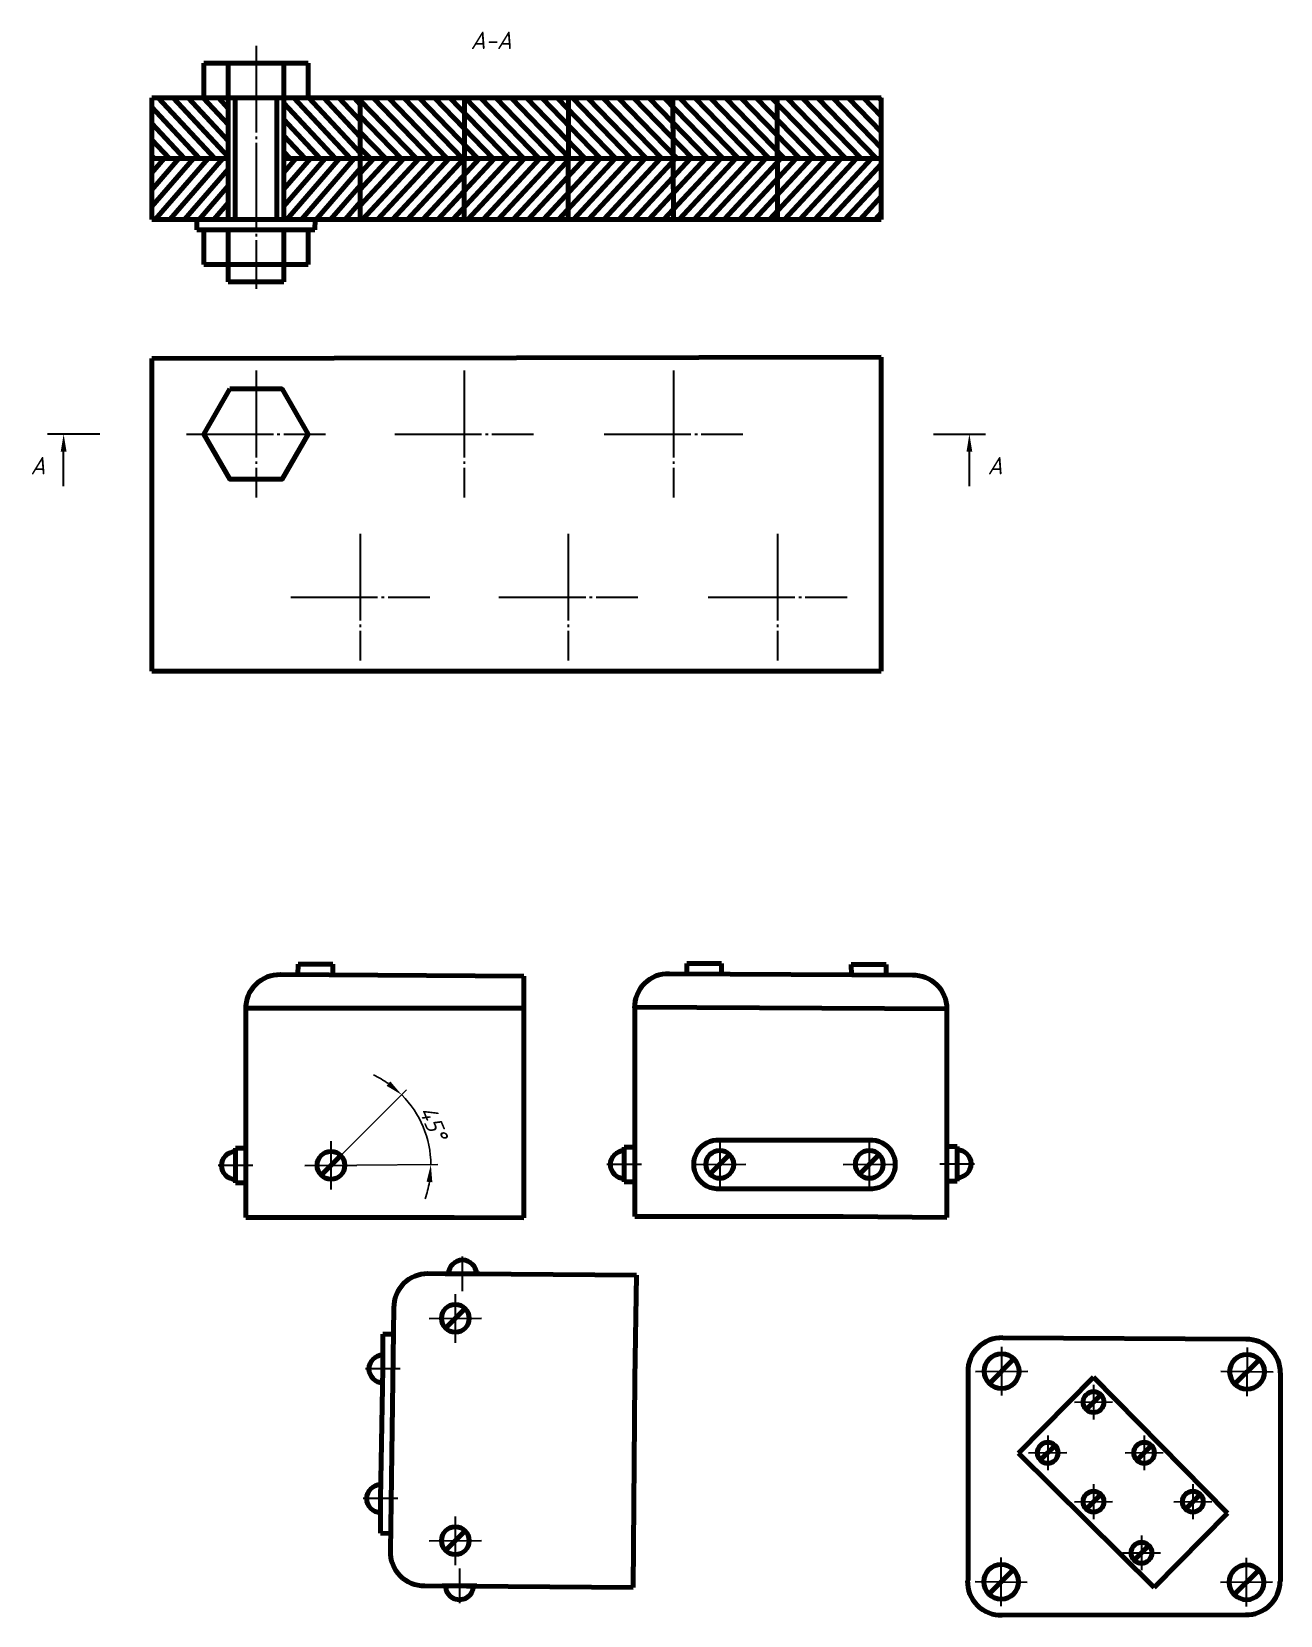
# Model space of a CAD drawing. Header units: millimetres. Extents: x 1399 to 4848, y 1458 to 2650.
# Drawn here: x 4488.8 to 4848.3, y 2149 to 2604.8 of the extents above; entities that cross this region are included whole.
import ezdxf

# ---------------------------------------------------------------- set-up
doc = ezdxf.new("R2010")
doc.units = ezdxf.units.MM
doc.linetypes.add('JIS_08_25', pattern=[28, 25, -1.125, 0.75, -1.125])
for name, color, linetype, lineweight in [('Осевые линии', 140, 'JIS_08_25', 30), ('Основные линии', 10, 'Continuous', 70), ('Размеры', 7, 'Continuous', 30)]:
    doc.layers.add(name, color=color, linetype=linetype, lineweight=lineweight)
doc.styles.add('ГОСТ-5', font='', dxfattribs={"oblique": 15, "height": 5})
doc.styles.get('ГОСТ-5').set_extended_font_data('GOST Common')
doc.dimstyles.new('ГОСТ-5', dxfattribs={"dimtxt": 5, "dimasz": 5, "dimexe": 2, "dimexo": 0, "dimtad": 1, "dimtoh": 1, "dimdec": 0, "dimtxsty": 'ГОСТ-5', "dimcen": 2.5, "dimadec": 0, "dimazin": 0, "dimtfac": 1, "dimtdec": 0, "dimtmove": 0, "dimatfit": 3, "dimfxl": 1, "dimarcsym": 0})

msp = doc.modelspace()

# ---------------------------------------------------------------- texts
at = {"layer": 'Размеры', "char_height": 5, "style": 'ГОСТ-5'}
for s, insert, width, attachment_point in [('А-А', (4615.17, 2604.81), 36.0675, 1), ('А', (4488.45, 2482.38), 7.4001, 1), ('А', (4768.28, 2482.38), 7.4001, 3)]:
    msp.add_mtext(s, dxfattribs=dict(at, insert=insert, width=width, attachment_point=attachment_point))

# ---------------------------------------------------------------- blocks, each defined once
blk = doc.blocks.new('*D49')
at = {"layer": 'Defpoints', "color": 0, "transparency": 16777216}
for p in [(4602.69, 2286.03), (4577.78, 2281.31), (4567.44, 2278.44), (4572.11, 2275.66), (4582.44, 2278.54)]:
    blk.add_point(p, dxfattribs=at)
at = {"layer": 'Основные линии', "color": 0, "lineweight": -2, "transparency": 16777216}
for p, q in [((4577.78, 2281.31), (4596.74, 2300.19)), ((4582.44, 2278.54), (4605.7, 2278.69))]:
    blk.add_line(p, q, dxfattribs=at)
for start, end in [(54.8582, 64.8316), (0.3812, 44.8848), (340.4344, 350.4078)]:
    blk.add_arc((4574.94, 2278.49), 28.76, start, end, dxfattribs=at)
at = {"layer": 'Основные линии', "color": 0, "transparency": 16777216}
for points in [[(4592.03, 2302.64), (4590.96, 2301.37), (4595.32, 2298.78)], [(4602.47, 2273.76), (4604.13, 2273.63), (4603.7, 2278.68)]]:
    blk.add_solid(points, dxfattribs=at)
at = {"layer": 'Основные линии', "color": 0, "transparency": 16777216, "insert": (4604.37, 2290.76), "char_height": 5, "attachment_point": 5, "rotation": 292.633, "style": 'ГОСТ-5'}
blk.add_mtext('45°', dxfattribs=at)

# ---------------------------------------------------------------- dimensions: what is measured, and where the dimension line sits
at = {"layer": 'Основные линии'}
dim = msp.add_angular_dim_2l(base=(4602.69, 2286.03), line1=((4567.44, 2278.44), (4582.44, 2278.54)), line2=((4572.11, 2275.66), (4577.78, 2281.31)), dimstyle='ГОСТ-5', override={"dimscale": 0}, dxfattribs=at)
dim.commit()
dim.dimension.update_dxf_attribs({"geometry": '*D49', "text_midpoint": (4604.37, 2290.76)})

# ---------------------------------------------------------------- hatches: boundary and pattern name
at = {"layer": 'Основные линии'}
h = msp.add_hatch(dxfattribs=at)
h.set_pattern_fill('ANSI31', color=256, angle=88)
h.set_pattern_definition([(133, (803.3215, 22.093), (-2.322048, -2.1653448), [])])
h.paths.add_polyline_path([(4545.37, 2585.77), (4538.37, 2585.77), (4523.37, 2585.77), (4523.37, 2568.27), (4545.37, 2568.27)])
h.paths.add_polyline_path([(4583.37, 2568.27), (4583.37, 2585.77), (4568.37, 2585.77), (4561.37, 2585.77), (4561.37, 2568.27)])
h = msp.add_hatch(dxfattribs=at)
h.set_pattern_fill('ANSI31', color=256, angle=89)
h.paths.add_polyline_path([(4613.37, 2585.77), (4583.37, 2585.77), (4583.37, 2568.27), (4613.35, 2568.27)])
h.paths.add_polyline_path([(4643.37, 2585.77), (4613.37, 2585.77), (4613.35, 2568.27), (4643.32, 2568.27)])
h.paths.add_polyline_path([(4673.37, 2585.77), (4643.37, 2585.77), (4643.32, 2568.27), (4673.46, 2568.27)])
h.paths.add_polyline_path([(4703.37, 2585.77), (4673.37, 2585.77), (4673.46, 2568.27), (4703.44, 2568.27)])
h.paths.add_polyline_path([(4733.37, 2585.77), (4703.37, 2585.77), (4703.44, 2568.27), (4733.37, 2568.27)])
h = msp.add_hatch(dxfattribs=at)
h.set_pattern_fill('ANSI31', color=256, angle=4)
h.set_pattern_definition([(49, (803.3215, 22.093), (-2.396203, 2.0829874), [])])
h.paths.add_polyline_path([(4545.37, 2568.27), (4523.37, 2568.27), (4523.37, 2550.77), (4545.37, 2550.77)])
h.paths.add_polyline_path([(4583.37, 2550.77), (4583.37, 2568.27), (4561.37, 2568.27), (4561.37, 2550.77)])
h = msp.add_hatch(dxfattribs=at)
h.set_pattern_fill('ANSI31', color=256, angle=182)
h.paths.add_polyline_path([(4613.35, 2568.27), (4583.37, 2568.27), (4583.37, 2550.77), (4613.34, 2550.77)])
h.paths.add_polyline_path([(4643.32, 2568.27), (4613.35, 2568.27), (4613.34, 2550.77), (4643.28, 2550.77)])
h.paths.add_polyline_path([(4673.46, 2568.27), (4643.32, 2568.27), (4643.28, 2550.77), (4673.56, 2550.77)])
h.paths.add_polyline_path([(4703.44, 2568.27), (4673.46, 2568.27), (4673.56, 2550.77), (4703.51, 2550.77)])
h.paths.add_polyline_path([(4733.37, 2568.27), (4703.44, 2568.27), (4703.51, 2550.77), (4733.37, 2550.77)])

# ---------------------------------------------------------------- linework, layer by layer
at = {"layer": 'Осевые линии'}
for p, q in [((4553.37, 2600.77), (4553.37, 2530.77)), ((4553.37, 2507.25), (4553.37, 2470.69)), ((4613.3, 2507.25), (4613.3, 2470.69)), ((4673.56, 2507.25), (4673.56, 2470.69)), ((4533.37, 2488.97), (4573.37, 2488.97)), ((4593.3, 2488.97), (4633.3, 2488.97)), ((4653.56, 2488.97), (4693.56, 2488.97)), ((4583.37, 2460.31), (4583.37, 2423.76)), ((4643.28, 2460.31), (4643.28, 2423.76)), ((4703.51, 2460.31), (4703.51, 2423.76)), ((4563.37, 2442.04), (4603.37, 2442.04)), ((4623.28, 2442.04), (4663.28, 2442.04)), ((4683.51, 2442.04), (4723.51, 2442.04)), ((4574.94, 2285.49), (4574.94, 2271.49)), ((4686.88, 2285.76), (4686.88, 2271.76)), ((4729.92, 2285.76), (4729.92, 2271.76)), ((4552.44, 2278.44), (4542.44, 2278.44)), ((4567.44, 2278.44), (4582.44, 2278.54)), ((4664.38, 2278.71), (4654.38, 2278.71)), ((4679.38, 2278.71), (4694.38, 2278.81)), ((4722.42, 2278.71), (4737.42, 2278.81)), ((4750.22, 2278.9), (4760.22, 2278.96)), ((4612.8, 2242.24), (4612.81, 2252.24)), ((4610.75, 2241.44), (4610.75, 2227.44)), ((4603.25, 2234.39), (4618.25, 2234.49)), ((4768.03, 2226.23), (4768.03, 2212.23)), ((4838.7, 2226.06), (4838.64, 2212.06)), ((4594.89, 2219.9), (4584.89, 2219.9)), ((4760.53, 2219.18), (4775.53, 2219.28)), ((4846.17, 2218.98), (4831.17, 2219.15)), ((4794.48, 2215.34), (4794.48, 2205.34)), ((4788.98, 2210.31), (4799.98, 2210.38)), ((4781.29, 2200.74), (4781.29, 2190.74)), ((4809.04, 2200.74), (4809.04, 2190.74)), ((4775.79, 2195.7), (4786.79, 2195.78)), ((4803.54, 2195.7), (4814.54, 2195.78)), ((4794.48, 2186.67), (4794.48, 2176.67)), ((4823.06, 2186.67), (4823.06, 2176.67)), ((4594.24, 2182.56), (4584.24, 2182.56)), ((4788.98, 2181.63), (4799.98, 2181.7)), ((4817.56, 2181.63), (4828.56, 2181.7)), ((4610.75, 2177.44), (4610.75, 2163.44)), ((4603.25, 2170.39), (4618.25, 2170.49)), ((4808.28, 2171.95), (4808.28, 2161.95)), ((4767.86, 2151.62), (4767.92, 2165.62)), ((4802.78, 2166.91), (4813.78, 2166.98)), ((4838.53, 2151.46), (4838.53, 2165.46)), ((4611.99, 2162.44), (4611.91, 2152.44)), ((4760.39, 2158.7), (4775.39, 2158.54)), ((4846.03, 2158.51), (4831.03, 2158.41))]:
    msp.add_line(p, q, dxfattribs=at)
at = {"layer": 'Основные линии'}
for p, q in [((4553.37, 2595.77), (4538.37, 2595.77)), ((4538.37, 2595.77), (4538.37, 2585.77)), ((4545.37, 2595.77), (4545.37, 2550.77)), ((4553.37, 2595.77), (4568.37, 2595.77)), ((4561.37, 2595.77), (4561.37, 2550.77)), ((4568.37, 2585.77), (4568.37, 2595.77)), ((4538.37, 2585.77), (4523.37, 2585.77)), ((4523.37, 2585.77), (4523.37, 2550.77)), ((4538.37, 2585.77), (4568.37, 2585.77)), ((4547.37, 2550.77), (4547.37, 2585.77)), ((4559.37, 2550.77), (4559.37, 2585.77)), ((4568.37, 2585.77), (4733.37, 2585.77)), ((4583.37, 2585.77), (4583.37, 2550.77)), ((4613.37, 2585.77), (4613.34, 2550.77)), ((4643.37, 2585.77), (4643.28, 2550.77)), ((4673.37, 2585.77), (4673.56, 2550.77)), ((4703.37, 2585.77), (4703.51, 2550.77)), ((4733.37, 2585.77), (4733.37, 2550.77)), ((4545.37, 2568.27), (4523.37, 2568.27)), ((4561.37, 2568.27), (4733.37, 2568.27)), ((4523.37, 2550.77), (4545.37, 2550.77)), ((4536.37, 2547.77), (4536.37, 2550.77)), ((4536.37, 2550.77), (4568.37, 2550.77)), ((4733.37, 2550.77), (4561.37, 2550.77)), ((4568.37, 2550.77), (4570.37, 2550.76)), ((4570.37, 2550.76), (4570.34, 2547.76)), ((4538.37, 2547.77), (4536.37, 2547.77)), ((4538.37, 2537.77), (4538.37, 2547.77)), ((4538.37, 2547.77), (4568.37, 2547.77)), ((4545.37, 2547.77), (4545.37, 2537.77)), ((4561.37, 2547.77), (4561.37, 2537.77)), ((4568.37, 2547.77), (4568.37, 2537.77)), ((4568.37, 2547.77), (4570.34, 2547.76)), ((4553.37, 2537.77), (4538.37, 2537.77)), ((4545.37, 2537.77), (4545.37, 2532.77)), ((4553.37, 2537.77), (4568.37, 2537.77)), ((4561.37, 2532.77), (4561.37, 2537.77)), ((4545.37, 2532.77), (4561.37, 2532.77)), ((4523.37, 2510.77), (4733.37, 2511.11)), ((4523.37, 2510.77), (4523.37, 2420.77)), ((4733.37, 2511.11), (4733.37, 2451.11)), ((4733.37, 2420.77), (4733.37, 2451.11)), ((4523.37, 2420.77), (4733.37, 2420.77)), ((4565.44, 2333.35), (4565.47, 2336.35)), ((4565.47, 2336.35), (4575.47, 2336.35)), ((4575.47, 2336.35), (4575.47, 2333.28)), ((4677.38, 2333.62), (4677.4, 2336.62)), ((4677.4, 2336.62), (4687.4, 2336.62)), ((4687.4, 2336.62), (4687.4, 2333.56)), ((4734.74, 2336.33), (4724.74, 2336.26)), ((4724.74, 2336.26), (4724.76, 2333.2)), ((4734.79, 2333.33), (4734.74, 2336.33)), ((4560.44, 2333.38), (4630.44, 2332.94)), ((4630.44, 2332.94), (4630.44, 2263.34)), ((4672.38, 2333.65), (4742.37, 2333.21)), ((4550.44, 2323.72), (4630.44, 2323.72)), ((4550.44, 2323.44), (4550.44, 2263.44)), ((4662.37, 2324), (4752.26, 2323.56)), ((4662.38, 2323.72), (4662.38, 2263.72)), ((4752.26, 2323.56), (4752.26, 2263.46)), ((4729.92, 2285.76), (4686.88, 2285.76)), ((4755.19, 2283.93), (4752.19, 2283.9)), ((4755.26, 2273.93), (4755.19, 2283.93)), ((4547.44, 2273.44), (4547.44, 2283.44)), ((4547.44, 2283.44), (4550.44, 2283.43)), ((4572.11, 2275.66), (4577.78, 2281.31)), ((4659.38, 2273.71), (4659.38, 2283.71)), ((4659.38, 2283.71), (4662.38, 2283.7)), ((4684.04, 2275.94), (4689.71, 2281.58)), ((4727.09, 2275.94), (4732.76, 2281.58)), ((4550.44, 2273.44), (4547.44, 2273.44)), ((4662.38, 2273.72), (4659.38, 2273.71)), ((4686.88, 2271.76), (4729.92, 2271.76)), ((4752.26, 2273.92), (4755.26, 2273.93)), ((4550.44, 2263.44), (4610.44, 2263.44)), ((4610.44, 2263.44), (4630.44, 2263.34)), ((4662.38, 2263.72), (4722.38, 2263.72)), ((4722.38, 2263.72), (4752.26, 2263.46)), ((4602.81, 2247.31), (4662.9, 2246.84)), ((4617.81, 2247.23), (4607.81, 2247.24)), ((4662.41, 2216.97), (4662.9, 2246.84)), ((4592.09, 2167.51), (4593.08, 2237.51)), ((4607.91, 2231.61), (4613.58, 2237.26)), ((4589.9, 2229.9), (4589.89, 2219.9)), ((4592.9, 2229.92), (4589.9, 2229.9)), ((4768.37, 2228.88), (4838.37, 2228.44)), ((4764.49, 2215.7), (4771.57, 2222.75)), ((4835.12, 2215.55), (4842.23, 2222.58)), ((4589.89, 2219.9), (4589.24, 2182.56)), ((4661.94, 2156.97), (4662.41, 2216.97)), ((4758.37, 2218.94), (4758.37, 2158.94)), ((4772.85, 2195.62), (4794.48, 2217.54)), ((4794.48, 2217.54), (4833.04, 2178.32)), ((4848.26, 2218.79), (4848.26, 2158.69)), ((4792.36, 2208.23), (4796.61, 2212.46)), ((4779.16, 2193.62), (4783.41, 2197.86)), ((4806.91, 2193.62), (4811.16, 2197.86)), ((4772.85, 2195.62), (4811.95, 2156.93)), ((4792.36, 2179.55), (4796.61, 2183.78)), ((4820.94, 2179.55), (4825.19, 2183.78)), ((4589.16, 2172.56), (4589.24, 2182.56)), ((4811.95, 2156.93), (4833.04, 2178.32)), ((4592.16, 2172.51), (4589.16, 2172.56)), ((4607.91, 2167.62), (4613.58, 2173.27)), ((4806.16, 2164.83), (4810.41, 2169.07)), ((4764.37, 2155.07), (4771.42, 2162.17)), ((4842.07, 2161.99), (4834.99, 2154.93)), ((4601.95, 2157.44), (4661.94, 2156.97)), ((4616.95, 2157.4), (4606.95, 2157.48)), ((4768.19, 2148.96), (4838.19, 2149.09))]:
    msp.add_line(p, q, dxfattribs=at)
msp.add_lwpolyline([(4545.87, 2501.96), (4538.37, 2488.97), (4545.87, 2475.98), (4560.87, 2475.98), (4568.37, 2488.97), (4560.87, 2501.96)], close=True, dxfattribs=at)
for centre, radius in [((4574.94, 2278.49), 4), ((4686.88, 2278.76), 4), ((4729.92, 2278.76), 4), ((4610.75, 2234.44), 4), ((4768.03, 2219.23), 5), ((4838.67, 2219.06), 5), ((4794.48, 2210.34), 3), ((4781.29, 2195.74), 3), ((4809.04, 2195.74), 3), ((4794.48, 2181.67), 3), ((4823.06, 2181.67), 3), ((4610.75, 2170.44), 4), ((4808.28, 2166.95), 3), ((4767.89, 2158.62), 5), ((4838.53, 2158.46), 5)]:
    msp.add_circle(centre, radius, dxfattribs=at)
for centre, radius, start, end in [((4560.1, 2323.72), 9.66, 87.9709, 181.6647), ((4672.03, 2324), 9.66, 87.9709, 181.6647), ((4742.6, 2323.56), 9.66, 0, 91.3155), ((4686.39, 2278.76), 7.02, 86.05, 273.95), ((4730.4, 2278.76), 7.02, 266.05, 93.95), ((4547.44, 2278.44), 4, 90, 270), ((4659.38, 2278.71), 4, 90, 270), ((4755.22, 2278.93), 4, 270.3904, 90.3904), ((4612.81, 2247.24), 4, 359.9415, 179.9415), ((4602.73, 2237.65), 9.66, 89.5511, 180.8666), ((4768.03, 2219.23), 9.66, 87.9709, 181.6647), ((4838.59, 2218.79), 9.66, 0, 91.3155), ((4589.89, 2219.9), 4, 90, 270), ((4589.24, 2182.56), 4, 90, 270), ((4601.74, 2167.1), 9.66, 177.522, 271.2158), ((4611.95, 2157.44), 4, 179.5511, 359.5511), ((4767.89, 2158.62), 9.66, 178.0716, 271.7654), ((4838.46, 2158.73), 9.66, 268.4209, 359.7363)]:
    msp.add_arc(centre, radius, start, end, dxfattribs=at)
at = {"layer": 'Размеры'}
for p, q in [((4508.37, 2488.97), (4493.37, 2488.96)), ((4748.37, 2488.97), (4763.37, 2488.96)), ((4497.99, 2473.96), (4497.99, 2483.96)), ((4758.74, 2473.96), (4758.74, 2483.96))]:
    msp.add_line(p, q, dxfattribs=at)
for points in [[(4498.82, 2483.96), (4497.16, 2483.96), (4497.99, 2488.96)], [(4757.91, 2483.96), (4759.57, 2483.96), (4758.74, 2488.96)]]:
    msp.add_solid(points, dxfattribs=at)

msp.set_redraw_order([(e.dxf.handle, doc.entitydb.next_handle()) for e in msp.query("TEXT MTEXT ATTDEF DIMENSION ARC_DIMENSION")])  # texts and dimensions are drawn at this point

doc.saveas('drawing.dxf')
